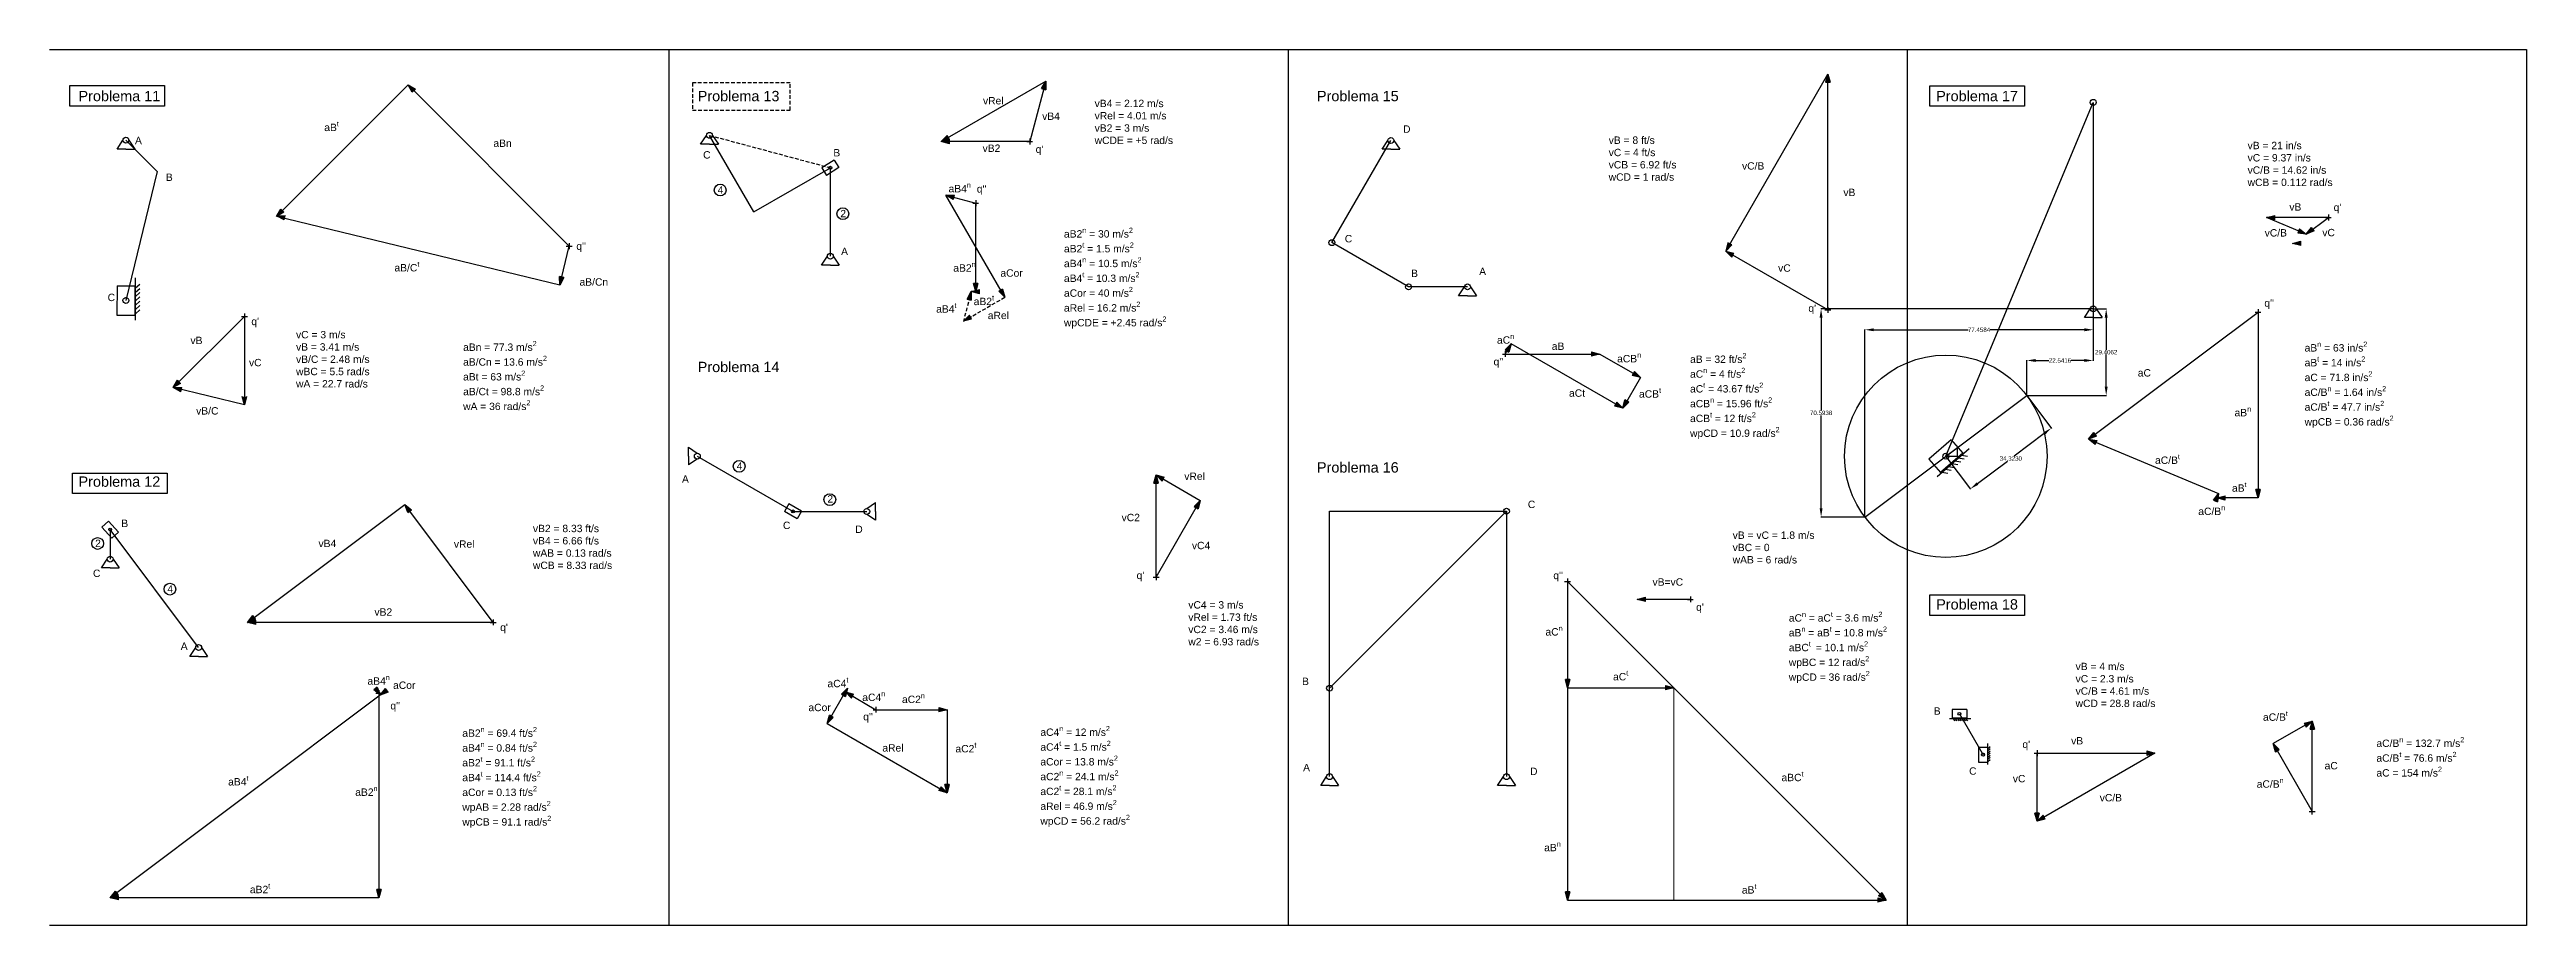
# Model space of a CAD drawing. Header units: inches. Extents: x -8 to 2100, y -439 to 297.
# Drawn here: x 840 to 1680, y 0 to 297 of the extents above; entities that cross this region are included whole.
import ezdxf

# ---------------------------------------------------------------- set-up
doc = ezdxf.new("R2010")
doc.units = ezdxf.units.IN
doc.header["$MEASUREMENT"] = 0
doc.linetypes.add('HIDDEN', pattern=[0.375, 0.25, -0.125])
doc.layers.add('AM_5', color=3, linetype='Continuous', lineweight=15)
doc.layers.add('vel', color=4, linetype='Continuous')
doc.styles.get("Standard").update_dxf_attribs({"font": 'arial.ttf'})
doc.dimstyles.new('AM_ANSI', dxfattribs={"dimtxt": 0.12, "dimasz": 0.12, "dimexe": 0.1, "dimexo": 0.05, "dimgap": 0.06, "dimtad": 0, "dimtih": 1, "dimtoh": 1, "dimdec": 4, "dimzin": 7, "dimdsep": 46, "dimtxsty": 'Standard', "dimcen": 0, "dimclrd": 256, "dimclre": 256, "dimclrt": 2, "dimadec": 0, "dimazin": 2, "dimtp": 0.1, "dimtm": 0.1, "dimtfac": 0.71, "dimtdec": 4, "dimtofl": 0, "dimtmove": 0, "dimatfit": 3, "dimfxl": 1, "dimtolj": 1, "dimtzin": 7, "dimlwd": -1, "dimlwe": -1, "dimarcsym": 1})

msp = doc.modelspace()

# ---------------------------------------------------------------- texts
at = {"attachment_point": 1}
for s, width, heights, insert, char_height in [('Problema 11', 31.8610207, [6.11788], (849.82107, 282.98228), 3.5), ('Problema 13 ', 31.8610207, [6.11788], (1059.82107, 282.98228), 3.5), ('vRel', 5.7492294, [0], (1156.56848, 280.89468), 2.5), ('\\A1;vB4 = 2.12 m/s \\PvRel = 4.01 m/s\\PvB2 = 3 m/s\\PwCDE = +5 rad/s', 94.4102789, [36.21997], (1194.42948, 279.97561), 2.5), ('Problema 15 ', 31.8610207, [6.11788], (1269.82107, 282.98228), 3.5), ('Problema 17', 31.8610207, [6.11788], (1479.82107, 282.98228), 3.5), ('\\A1;aB{\\H0.7x;\\St^ ;}', 5.7492294, [0], (933.17055, 272.70286), 2.5), ('vB4', 5.7492294, [0], (1176.63156, 275.65067), 2.5), ('D', 5.7492294, [0], (1299.01692, 271.28132), 2.5), ('A', 5.7492294, [0], (868.98343, 267.41205), 2.5), ('\\A1;aBn', 5.7492294, [0], (990.52178, 266.48405), 2.5), ('C', 5.7492294, [0], (1061.6463, 262.53703), 2.5), ('B', 5.7492294, [0], (1105.80955, 263.25754), 2.5), ('vB2', 5.7492294, [0], (1156.42992, 264.79823), 2.5), ("q'", 5.7492294, [0], (1174.42203, 264.45898), 2.5), ('\\A1;vB = 8 ft/s \\PvC = 4 ft/s\\PvCB = 6.92 ft/s\\PwCD = 1 rad/s', 94.4102789, [36.21997], (1368.75975, 267.52079), 2.5), ('\\A1;vB = 21 in/s \\PvC = 9.37 in/s\\PvC/B = 14.62 in/s\\PwCB = 0.112 rad/s', 94.4102789, [36.21997], (1585.43545, 265.71833), 2.5), ('B', 5.7492294, [0], (879.45858, 254.95675), 2.5), ('vC/B', 5.7492294, [0], (1413.96913, 258.78674), 2.5), ('4', 5.7492294, [0], (1066.57157, 250.65676), 2.5), ('\\A1;aB4{\\H0.7x;\\Sn^ ;}', 5.7492294, [0], (1144.8886, 251.9276), 2.5), ("q''", 5.7492294, [0], (1154.4529, 251.00839), 2.5), ('vB', 5.7492294, [0], (1448.35029, 249.81747), 2.5), ('vB', 5.7492294, [0], (1599.58681, 244.88254), 2.5), ("q'", 5.7492294, [0], (1614.61327, 244.73553), 2.5), ('2', 5.7492294, [0], (1108.17213, 242.62445), 2.5), ('\\A1;aB2{\\H0.7x;\\Sn^ ;} = 30 m/s{\\H0.7x;\\S2^ ;} \\PaB2{\\H0.7x;\\St^ ;\\H1.4286x; = 1.5 m/s\\H0.7x;\\S2^ ;\\H1.4286x; }\\PaB4{\\H0.7x;\\Sn^ ;\\H1.4286x; = 10.5 m/s\\H0.7x;\\S2^ ;\\H1.4286x; \\P}aB4{\\H0.7x;\\St^ ;\\H1.4286x; = 10.3 m/s\\H0.7x;\\S2^ ;\\H1.4286x; \\P}aCor = 40 m/s{\\H0.7x;\\S2^ ;\\H1.4286x;\\P}aRel = 16.2 m/s{\\H0.7x;\\S2^ ;\\H1.4286x;\\P}wpCDE = +2.45 rad/s{\\H0.7x;\\S2^ ;}', 94.4102789, [36.21997], (1184.02121, 236.59677), 2.5), ('vC/B', 5.7492294, [0], (1591.22284, 236.10171), 2.5), ('vC', 5.7492294, [0], (1610.76722, 236.18696), 2.5), ("q''", 5.7492294, [0], (1018.6497, 231.5933), 2.5), ('A', 5.7492294, [0], (1108.44249, 229.79833), 2.5), ('C', 5.7492294, [0], (1279.26366, 234.11816), 2.5), ('\\A1;aB/C{\\H0.7x;\\St^ ;}', 5.7492294, [0], (956.97672, 225.11542), 2.5), ('\\A1;aB/Cn', 5.7492294, [0], (1019.73845, 219.43737), 2.5), ('\\A1;aB2{\\H0.7x;\\Sn^ ;}', 5.7492294, [0], (1146.48914, 225.04163), 2.5), ('\\A1;aCor', 5.7492294, [0], (1162.47082, 222.47603), 2.5), ('B', 5.7492294, [0], (1301.72815, 222.37564), 2.5), ('A', 5.7492294, [0], (1324.83817, 223.02083), 2.5), ('vC', 5.7492294, [0], (1426.21857, 224.1581), 2.5), ('C', 5.7492294, [0], (859.6984, 214.20465), 2.5), ('\\A1;aB4{\\H0.7x;\\St^ ;}', 5.7492294, [0], (1140.68431, 211.13592), 2.5), ('\\A1;aB2{\\H0.7x;\\St^ ;}', 5.7492294, [0], (1153.40781, 213.69189), 2.5), ("q'", 5.7492294, [0], (1436.48061, 210.52973), 2.5), ("q''", 5.7492294, [0], (1591.11668, 212.3243), 2.5), ("q'", 5.7492294, [0], (908.43941, 206.0563), 2.5), ('\\A1;vC = 3 m/s \\PvB = 3.41 m/s\\PvB/C = 2.48 m/s\\PwBC = 5.5 rad/s\\PwA = 22.7 rad/s', 94.4102789, [36.21997], (923.59739, 201.58058), 2.5), ('\\A1;aRel', 5.7492294, [0], (1158.18805, 208.09521), 2.5), ('vB', 5.7492294, [0], (887.79436, 199.61879), 2.5), ('\\A1;aBn = 77.3 m/s{\\H0.7x;\\S2^ ;} \\PaB/Cn = 13.6 m/s{\\H0.7x;\\S2^ ;}\\PaBt = 63 m/s{\\H0.7x;\\S2^ ;\\H1.429x;\\P}aB/Ct = 98.8 m/s{\\H0.7x;\\S2^ ;}\\PwA = 36 rad/s{\\H0.7x;\\S2^ ;}', 94.4102789, [36.21997], (980.25717, 198.17739), 2.5), ('\\A1;aC{\\H0.7x;\\Sn^ ;}', 5.7492294, [0], (1330.87283, 200.61369), 2.5), ('\\A1;aB', 5.7492294, [0], (1349.45243, 197.65626), 2.5), ('\\A1;aCB{\\H0.7x;\\Sn^ ;}', 5.7492294, [0], (1371.61032, 194.28617), 2.5), ('\\A1;aB = 32 ft/s{\\H0.7x;\\S2^ ;} \\PaC{\\H0.7x;\\Sn^ ;} = 4 ft/s{\\H0.7x;\\S2^ ;}\\PaC{\\H0.7x;\\St^ ;} = 43.67 ft/s{\\H0.7x;\\S2^ ;\\H1.429x;\\P}aCB{\\H0.7x;\\Sn^ ;} = 15.96 ft/s{\\H0.7x;\\S2^ ;}\\PaCB{\\H0.7x;\\St^ ;} = 12 ft/s{\\H0.7x;\\S2^ ;}\\PwpCD = 10.9 rad/s{\\H0.7x;\\S2^ ;}', 94.4102789, [36.21997], (1396.34603, 194.09913), 2.5), ('\\A1;aB{\\H0.7x;\\Sn^ ;} = 63 in/s{\\H0.7x;\\S2 ^ ;}\\PaB{\\H0.7x;\\St^ ;} = 14 in/s{\\H0.7x;\\S2 ^ ;}\\PaC = 71.8 in/s{\\H0.7x;\\S2 ^ ;}\\PaC/B{\\H0.7x;\\Sn^ ;} = 1.64 in/s{\\H0.7x;\\S2 ^ ;}\\PaC/B{\\H0.7x;\\St^ ;} = 47.7 in/s{\\H0.7x;\\S2 ^ ;}\\PwpCB = 0.36 rad/s{\\H0.7x;\\S2 ^ ;}', 94.4102789, [36.21997], (1604.76447, 197.95533), 2.5), ('vC', 5.7492294, [0], (907.64428, 192.10674), 2.5), ('Problema 14', 35.600624, [5.14138], (1059.82107, 191.12185), 3.5), ("q''", 5.7492294, [0], (1329.71444, 192.43043), 2.5), ('\\A1;aC', 5.7492294, [0], (1548.18741, 188.63689), 2.5), ('\\A1;aCt', 5.7492294, [0], (1355.30156, 181.7687), 2.5), ('\\A1;aCB{\\H0.7x;\\St^ ;}', 5.7492294, [0], (1379.04216, 182.31892), 2.5), ('vB/C', 5.7492294, [0], (889.72153, 175.7343), 2.5), ('\\A1;aB{\\H0.7x;\\Sn^ ;}', 5.7492294, [0], (1581.00605, 175.98375), 2.5), ('\\A1;aC/B{\\H0.7x;\\St^ ;}', 5.7492294, [0], (1554.03804, 159.85366), 2.5), ('Problema 12', 35.600624, [5.14138], (849.82029, 152.25335), 3.5), ('A', 5.7492294, [0], (1054.47767, 152.63379), 2.5), ('4', 5.7492294, [0], (1073.02889, 157.00372), 2.5), ('vRel', 5.7492294, [0], (1224.82497, 153.5651), 2.5), ('Problema 16 ', 31.8610207, [6.11788], (1269.82107, 157.06757), 3.5), ('2', 5.7492294, [0], (1103.78679, 145.8842), 2.5), ('C', 5.7492294, [0], (1341.33744, 144.0311), 2.5), ('\\A1;aB{\\H0.7x;\\St^ ;}', 5.7492294, [0], (1580.13573, 150.40482), 2.5), ('B', 5.7492294, [0], (864.33148, 137.58623), 2.5), ('\\A1;vB2 = 8.33 ft/s \\PvB4 = 6.66 ft/s\\PwAB = 0.13 rad/s\\PwCB = 8.33 rad/s', 94.4102789, [36.21997], (1003.93093, 135.8594), 2.5), ('C', 5.7492294, [0], (1088.7192, 136.9188), 2.5), ('D', 5.7492294, [0], (1113.24886, 135.58843), 2.5), ('vC2', 5.7492294, [0], (1203.57184, 139.58137), 2.5), ('\\A1;aC/B{\\H0.7x;\\Sn^ ;}', 5.7492294, [0], (1568.70191, 142.51922), 2.5), ('2', 5.7492294, [0], (855.45386, 130.81889), 2.5), ('vB4', 5.7492294, [0], (931.21014, 130.77187), 2.5), ('vRel', 5.7492294, [0], (977.12594, 130.56803), 2.5), ('vC4', 5.7492294, [0], (1227.41681, 130.08624), 2.5), ('\\A1;vB = vC = 1.8 m/s \\PvBC = 0\\PwAB = 6 rad/s', 94.4102789, [36.21997], (1410.79959, 133.58179), 2.5), ('C', 5.7492294, [0], (854.72324, 120.66141), 2.5), ("q'", 5.7492294, [0], (1208.6597, 119.94715), 2.5), ("q''", 5.7492294, [0], (1349.98082, 119.92781), 2.5), ('vB=vC', 5.7492294, [0], (1383.62052, 117.71478), 2.5), ('4', 5.7492294, [0], (879.95465, 115.34835), 2.5), ('\\A1;vC4 = 3 m/s \\PvRel = 1.73 ft/s\\PvC2 = 3.46 m/s\\Pw2 = 6.93 rad/s', 94.4102789, [36.21997], (1226.19764, 109.95511), 2.5), ('Problema 18', 31.8610207, [6.11788], (1479.82107, 110.62719), 3.5), ('vB2', 5.7492294, [0], (950.18867, 107.53399), 2.5), ("q'", 5.7492294, [0], (992.8182, 102.32249), 2.5), ('\\A1;aC{\\H0.7x;\\Sn^ ;}', 5.7492294, [0], (1347.31852, 101.65625), 2.5), ("q'", 5.7492294, [0], (1398.39616, 109.17118), 2.5), ('\\A1;aC{\\H0.7x;\\Sn^ ;} = aC{\\H0.7x;\\St^ ;} = 3.6 m/s{\\H0.7x;\\S2^ ;} \\PaB{\\H0.7x;\\Sn^ ;} = aB{\\H0.7x;\\St^ ;} = 10.8 m/s{\\H0.7x;\\S2^ ;}\\PaBC{\\H0.7x;\\St ^ ;} = 10.1 m/s{\\H0.7x;\\S2^ ;\\H1.429x;\\P}wpBC = 12 rad/s{\\H0.7x;\\S2^ ;}\\PwpCD = 36 rad/s{\\H0.7x;\\S2^ ;}', 94.4102789, [36.21997], (1429.84188, 106.3734), 2.5), ('A', 5.7492294, [0], (884.49693, 95.95313), 2.5), ('\\A1;aB4{\\H0.7x;\\Sn^ ;}', 5.7492294, [0], (947.82514, 84.97114), 2.5), ('\\A1;aC4{\\H0.7x;\\St^ ;}', 5.7492294, [0], (1103.8277, 84.13515), 2.5), ('B', 5.7492294, [0], (1264.75394, 84.02171), 2.5), ('\\A1;aC{\\H0.7x;\\St^ ;}', 5.7492294, [0], (1370.24369, 86.45423), 2.5), ('\\A1;vB = 4 m/s \\PvC = 2.3 m/s\\PvC/B = 4.61 m/s\\PwCD = 28.8 rad/s', 94.4102789, [36.21997], (1527.10046, 89.06552), 2.5), ("q''", 5.7492294, [0], (955.59186, 75.75901), 2.5), ('aCor', 5.7492294, [0], (956.49968, 82.71076), 2.5), ('\\A1;aC4{\\H0.7x;\\Sn^ ;}', 5.7492294, [0], (1115.62198, 79.46172), 2.5), ('\\A1;aC2{\\H0.7x;\\Sn^ ;}', 6.2517382, [0], (1129.09278, 78.77332), 2.5), ('\\A1;aB2{\\H0.7x;\\Sn^ ;} = 69.4 ft/s{\\H0.7x;\\S2^ ;} \\PaB4{\\H0.7x;\\Sn^ ;} = 0.84 ft/s{\\H0.7x;\\S2^ ;}\\PaB2{\\H0.7x;\\St^ ;} = 91.1 ft/s{\\H0.7x;\\S2^ ;\\H1.429x;\\P}aB4{\\H0.7x;\\St^ ;} = 114.4 ft/s{\\H0.7x;\\S2^ ;}\\PaCor = 0.13 ft/s{\\H0.7x;\\S2^ ;}\\PwpAB = 2.28 rad/s{\\H0.7x;\\S2^ ;}\\PwpCB = 91.1 rad/s{\\H0.7x;\\S2^ ;}', 94.4102789, [36.21997], (979.97656, 67.31204), 2.5), ('\\A1;aCor', 5.7492294, [0], (1097.37255, 75.1628), 2.5), ("q''", 5.7492294, [0], (1115.94364, 72.06722), 2.5), ('\\A1;aC4{\\H0.7x;\\Sn^ ;} = 12 m/s{\\H0.7x;\\S2^ ;} \\PaC4{\\H0.7x;\\St^ ;} = 1.5 m/s{\\H0.7x;\\S2^ ;}\\PaCor = 13.8 m/s{\\H0.7x;\\S2^ ;\\H1.429x; \\PaC2\\H0.7x;\\Sn^ ;\\H1.4286x; = 24.1 m/s\\H0.7x;\\S2^ ;\\H1.429x;\\P}aC2{\\H0.7x;\\St^ ;} = 28.1 m/s{\\H0.7x;\\S2^ ;\\H1.429x; \\PaRel = 46.9 m/s\\H0.7x;\\S2^ ;}\\PwpCD = 56.2 rad/s{\\H0.7x;\\S2^ ;}', 94.4102789, [36.21997], (1176.02287, 67.62829), 2.5), ('B', 5.7492294, [0], (1478.98636, 73.9721), 2.5), ('\\A1;aC/B{\\H0.7x;\\St^ ;}', 5.7492294, [0], (1590.64312, 72.74544), 2.5), ('\\A1;aRel', 5.7492294, [0], (1122.43628, 61.4586), 2.5), ('\\A1;aC2{\\H0.7x;\\St^ ;}', 5.7492294, [0], (1147.22601, 62.03194), 2.5), ("q'", 5.7492294, [0], (1509.06406, 62.67163), 2.5), ('vB', 5.7492294, [0], (1525.59316, 63.86383), 2.5), ('\\A1;aC/B{\\H0.7x;\\Sn^ ;} = 132.7 m/s{\\H0.7x;\\S2^ ;}\\PaC/B{\\H0.7x;\\St^ ;} = 76.6 m/s{\\H0.7x;\\S2^ ;}\\PaC = 154 m/s{\\H0.7x;\\S2^ ;}', 94.4102789, [36.21997], (1629.11852, 63.877), 2.5), ('\\A1;aB4{\\H0.7x;\\St^ ;}', 5.7492294, [0], (900.57189, 50.81348), 2.5), ('A', 5.7492294, [0], (1265.12187, 54.78647), 2.5), ('D', 5.7492294, [0], (1342.08672, 53.5059), 2.5), ('\\A1;aBC{\\H0.7x;\\St^ ;}', 5.7492294, [0], (1427.36908, 52.27043), 2.5), ('C', 5.7492294, [0], (1490.97881, 53.60597), 2.5), ('vC', 5.7492294, [0], (1505.81096, 51.03699), 2.5), ('aC', 5.7492294, [0], (1611.5378, 55.4207), 2.5), ('\\A1;aB2{\\H0.7x;\\Sn^ ;}', 5.7492294, [0], (943.67367, 47.2955), 2.5), ('vC/B', 5.7492294, [0], (1535.2806, 44.57041), 2.5), ('\\A1;aC/B{\\H0.7x;\\Sn^ ;}', 5.7492294, [0], (1588.52223, 50.06368), 2.5), ('\\A1;aB{\\H0.7x;\\Sn^ ;}', 5.7492294, [0], (1346.87765, 28.5103), 2.5), ('\\A1;aB2{\\H0.7x;\\St^ ;}', 5.7492294, [0], (907.95119, 14.2935), 2.5), ('\\A1;aB{\\H0.7x;\\St^ ;}', 5.7492294, [0], (1413.92258, 14.15523), 2.5)]:
    msp.add_mtext_dynamic_manual_height_columns(s, width=width, gutter_width=1, heights=heights, dxfattribs=dict(at, insert=insert, char_height=char_height))

# ---------------------------------------------------------------- blocks, each defined once
blk = doc.blocks.new('*D40')
at = {"layer": 'Defpoints', "color": 0, "transparency": 16777216}
for p in [(1533.08, 209.09), (1533.08, 191.57), (1510.54, 179.68)]:
    blk.add_point(p, dxfattribs=at)
at = {"layer": 'vel', "linetype": 'ByBlock', "transparency": 16777216}
for p, q in [((1533.08, 209.04), (1533.08, 191.47)), ((1510.54, 179.73), (1510.54, 191.67)), ((1513.54, 191.57), (1518.05, 191.57)), ((1530.08, 191.57), (1525.58, 191.57))]:
    blk.add_line(p, q, dxfattribs=at)
at = {"layer": 'vel', "transparency": 16777216}
for points in [[(1513.54, 192.07), (1513.54, 191.07), (1510.54, 191.57)], [(1530.08, 192.07), (1530.08, 191.07), (1533.08, 191.57)]]:
    blk.add_solid(points, dxfattribs=at)
at = {"layer": 'vel', "color": 2, "transparency": 16777216, "insert": (1521.81, 191.57), "char_height": 1.5, "attachment_point": 5}
blk.add_mtext('\\A1;22.5416', dxfattribs=at)
blk = doc.blocks.new('*D41')
at = {"layer": 'Defpoints', "color": 0, "transparency": 16777216}
for p in [(1533.08, 209.09), (1537.48, 209.09), (1510.54, 179.68)]:
    blk.add_point(p, dxfattribs=at)
at = {"layer": 'vel', "linetype": 'ByBlock', "transparency": 16777216}
for p, q in [((1533.13, 209.09), (1537.58, 209.09)), ((1537.48, 206.09), (1537.48, 195.21)), ((1537.48, 182.68), (1537.48, 193.56)), ((1510.59, 179.68), (1537.58, 179.68))]:
    blk.add_line(p, q, dxfattribs=at)
at = {"layer": 'vel', "transparency": 16777216}
for points in [[(1536.98, 206.09), (1537.98, 206.09), (1537.48, 209.09)], [(1536.98, 182.68), (1537.98, 182.68), (1537.48, 179.68)]]:
    blk.add_solid(points, dxfattribs=at)
at = {"layer": 'vel', "color": 2, "transparency": 16777216, "insert": (1537.48, 194.38), "char_height": 1.5, "attachment_point": 5}
blk.add_mtext('\\A1;29.4062', dxfattribs=at)
blk = doc.blocks.new('*D42')
at = {"layer": 'Defpoints', "color": 0, "transparency": 16777216}
for p in [(1440.79, 209.09), (1533.08, 209.09), (1455.63, 138.49)]:
    blk.add_point(p, dxfattribs=at)
at = {"layer": 'vel', "linetype": 'ByBlock', "transparency": 16777216}
for p, q in [((1533.03, 209.09), (1440.69, 209.09)), ((1440.79, 206.09), (1440.79, 174.62)), ((1440.79, 141.49), (1440.79, 172.96)), ((1455.58, 138.49), (1440.69, 138.49))]:
    blk.add_line(p, q, dxfattribs=at)
at = {"layer": 'vel', "transparency": 16777216}
for points in [[(1440.29, 206.09), (1441.29, 206.09), (1440.79, 209.09)], [(1440.29, 141.49), (1441.29, 141.49), (1440.79, 138.49)]]:
    blk.add_solid(points, dxfattribs=at)
at = {"layer": 'vel', "color": 2, "transparency": 16777216, "insert": (1440.79, 173.79), "char_height": 1.5, "attachment_point": 5}
blk.add_mtext('\\A1;70.5938', dxfattribs=at)
blk = doc.blocks.new('*D43')
at = {"layer": 'Defpoints', "color": 0, "transparency": 16777216}
for p in [(1533.08, 209.09), (1533.08, 201.98), (1455.63, 138.49)]:
    blk.add_point(p, dxfattribs=at)
at = {"layer": 'vel', "linetype": 'ByBlock', "transparency": 16777216}
for p, q in [((1455.63, 138.54), (1455.63, 202.08)), ((1458.63, 201.98), (1490.61, 201.98)), ((1530.08, 201.98), (1498.1, 201.98)), ((1533.08, 209.04), (1533.08, 201.88))]:
    blk.add_line(p, q, dxfattribs=at)
at = {"layer": 'vel', "transparency": 16777216}
for points in [[(1458.63, 202.48), (1458.63, 201.48), (1455.63, 201.98)], [(1530.08, 202.48), (1530.08, 201.48), (1533.08, 201.98)]]:
    blk.add_solid(points, dxfattribs=at)
at = {"layer": 'vel', "color": 2, "transparency": 16777216, "insert": (1494.36, 201.98), "char_height": 1.5, "attachment_point": 5}
blk.add_mtext('\\A1;77.4584', dxfattribs=at)
blk = doc.blocks.new('*D44')
at = {"layer": 'Defpoints', "color": 0, "transparency": 16777216}
for p in [(1510.54, 179.68), (1483.08, 159.09), (1491.39, 148.01)]:
    blk.add_point(p, dxfattribs=at)
at = {"layer": 'vel', "linetype": 'ByBlock', "transparency": 16777216}
for p, q in [((1510.57, 179.64), (1518.91, 168.53)), ((1516.45, 166.81), (1506.22, 159.14)), ((1483.11, 159.05), (1491.45, 147.93)), ((1493.79, 149.81), (1504.02, 157.48))]:
    blk.add_line(p, q, dxfattribs=at)
at = {"layer": 'vel', "transparency": 16777216}
for points in [[(1516.15, 167.21), (1516.75, 166.41), (1518.85, 168.61)], [(1493.49, 150.21), (1494.09, 149.41), (1491.39, 148.01)]]:
    blk.add_solid(points, dxfattribs=at)
at = {"layer": 'vel', "color": 2, "transparency": 16777216, "insert": (1505.12, 158.31), "char_height": 1.5, "attachment_point": 5}
blk.add_mtext('\\A1;34.3230', dxfattribs=at)

# ---------------------------------------------------------------- dimensions: what is measured, and where the dimension line sits
at = {"layer": 'vel'}
for base, p1, picture, middle in [((1440.79315, 209.08742), (1455.62638, 138.49362), '*D42', (1440.79315, 173.79052)), ((1537.47805, 209.08742), (1510.54317, 179.68122), '*D41', (1537.47805, 194.38432))]:
    dim = msp.add_linear_dim(base=base, p1=p1, p2=(1533.08478, 209.08742), angle=90, dimstyle='AM_ANSI', override={"dimtxt": 1.5, "dimasz": 3, "dimadec": 2}, dxfattribs=at)
    dim.commit()
    dim.dimension.update_dxf_attribs({"geometry": picture, "text_midpoint": middle})
for base, p1, picture, middle in [((1533.08478, 201.97947), (1455.62638, 138.49362), '*D43', (1494.35558, 201.97947)), ((1533.08478, 191.57324), (1510.54317, 179.68122), '*D40', (1521.81398, 191.57324))]:
    dim = msp.add_linear_dim(base=base, p1=p1, p2=(1533.08478, 209.08742), dimstyle='AM_ANSI', override={"dimtxt": 1.5, "dimasz": 3, "dimadec": 2}, dxfattribs=at)
    dim.commit()
    dim.dimension.update_dxf_attribs({"geometry": picture, "text_midpoint": middle})
dim = msp.add_aligned_dim(p1=(1510.54317, 179.68122), p2=(1483.08478, 159.08742), distance=13.84225, dimstyle='AM_ANSI', override={"dimtxt": 1.5, "dimasz": 3, "dimadec": 2}, dxfattribs=at)
dim.commit()
dim.dimension.update_dxf_attribs({"geometry": '*D44', "text_midpoint": (1505.11933, 158.31052)})

# ---------------------------------------------------------------- hatches: boundary and pattern name
h = msp.add_hatch(color=256)
h.dxf.hatch_style = 1
h.paths.add_polyline_path([(1177.8861, 286.27464), (1176.43721, 283.76509), (1177.8861, 283.37686)])
h = msp.add_hatch(color=256)
h.dxf.hatch_style = 1
h.paths.add_polyline_path([(1443.07387, 288.68673), (1442.32387, 285.88769), (1443.82387, 285.88769)])
h = msp.add_hatch(color=256)
h.dxf.hatch_style = 1
h.paths.add_polyline_path([(961.56637, 285.00218), (963.01526, 282.49263), (964.07592, 283.55329)])
h = msp.add_hatch(color=256)
h.dxf.hatch_style = 1
h.paths.add_polyline_path([(1142.39572, 265.78425), (1145.19476, 266.53425), (1144.44476, 267.83329)])
h = msp.add_hatch(color=256)
h.dxf.hatch_style = 1
h.paths.add_polyline_path([(1142.39572, 265.78425), (1145.19476, 265.03425), (1145.19476, 266.53425)])
h = msp.add_hatch(color=256)
h.dxf.hatch_style = 1
h.paths.add_polyline_path([(1143.95028, 247.62584), (1146.45983, 246.17695), (1146.84805, 247.62584)])
h = msp.add_hatch(color=256)
h.dxf.hatch_style = 1
h.paths.add_polyline_path([(916.9827, 240.41851), (919.49225, 241.8674), (918.43159, 242.92806)])
h = msp.add_hatch(color=256)
h.dxf.hatch_style = 1
h.paths.add_polyline_path([(916.9827, 240.61971), (919.5261, 239.2311), (919.87965, 240.68884)])
h = msp.add_hatch(color=256)
h.dxf.hatch_style = 1
h.paths.add_polyline_path([(1591.82137, 240.0286), (1594.6204, 239.2786), (1594.6204, 240.7786)])
h = msp.add_hatch(color=256)
h.dxf.hatch_style = 1
h.paths.add_polyline_path([(1605.32137, 234.4036), (1603.0261, 236.17246), (1602.44918, 234.78785)])
h = msp.add_hatch(color=256)
h.dxf.hatch_style = 1
h.paths.add_polyline_path([(1605.32137, 234.4036), (1608.0106, 235.48302), (1607.1106, 236.68302)])
h = msp.add_hatch(color=256)
h.dxf.hatch_style = 1
h.paths.add_polyline_path([(1408.43285, 228.68673), (1410.48189, 230.73577), (1409.18285, 231.48577)])
h = msp.add_hatch(color=256)
h.dxf.hatch_style = 1
h.paths.add_polyline_path([(1408.43285, 228.68673), (1410.48189, 226.63769), (1411.23189, 227.93673)])
h = msp.add_hatch(color=256)
h.dxf.hatch_style = 1
h.paths.add_polyline_path([(1600.63363, 231.26824), (1603.43267, 230.51824), (1603.43267, 232.01824)])
h = msp.add_hatch(color=256)
h.dxf.hatch_style = 1
h.paths.add_polyline_path([(1013.02017, 217.126), (1014.40878, 219.6694), (1012.95104, 220.02295)])
h = msp.add_hatch(color=256)
h.dxf.hatch_style = 1
h.paths.add_polyline_path([(1152.5925, 214.90824), (1151.14361, 212.39869), (1152.5925, 212.01046)])
h = msp.add_hatch(color=256)
h.dxf.hatch_style = 1
h.paths.add_polyline_path([(1152.5925, 214.90824), (1155.39154, 214.15824), (1155.39154, 215.65824)])
h = msp.add_hatch(color=256)
h.dxf.hatch_style = 1
h.paths.add_polyline_path([(1154.0925, 214.90824), (1154.8425, 217.70728), (1153.3425, 217.70728)])
h = msp.add_hatch(color=256)
h.dxf.hatch_style = 1
h.paths.add_polyline_path([(1163.95028, 212.98482), (1163.20028, 215.78386), (1161.90124, 215.03386)])
h = msp.add_hatch(color=256)
h.dxf.hatch_style = 1
h.paths.add_polyline_path([(1149.90418, 204.87531), (1152.70322, 205.62531), (1151.95322, 206.92434)])
h = msp.add_hatch(color=256)
h.dxf.hatch_style = 1
h.paths.add_polyline_path([(1335.69149, 197.21834), (1333.64245, 195.16931), (1334.94149, 194.41931)])
h = msp.add_hatch(color=256)
h.dxf.hatch_style = 1
h.paths.add_polyline_path([(1365.69149, 193.75424), (1362.89245, 194.50424), (1362.89245, 193.00424)])
h = msp.add_hatch(color=256)
h.dxf.hatch_style = 1
h.paths.add_polyline_path([(881.95001, 182.35692), (884.45956, 183.80581), (883.3989, 184.86647)])
h = msp.add_hatch(color=256)
h.dxf.hatch_style = 1
h.paths.add_polyline_path([(1379.51326, 185.77424), (1377.46422, 187.82328), (1376.71422, 186.52424)])
h = msp.add_hatch(color=256)
h.dxf.hatch_style = 1
h.paths.add_polyline_path([(881.95001, 182.35692), (884.49341, 180.96831), (884.84696, 182.42605)])
h = msp.add_hatch(color=256)
h.dxf.hatch_style = 1
h.paths.add_polyline_path([(906.09419, 176.50109), (906.84419, 179.30013), (905.34419, 179.30013)])
h = msp.add_hatch(color=256)
h.dxf.hatch_style = 1
h.paths.add_polyline_path([(1373.51326, 175.38194), (1371.46422, 177.43098), (1370.71422, 176.13194)])
h = msp.add_hatch(color=256)
h.dxf.hatch_style = 1
h.paths.add_polyline_path([(1373.51326, 175.38194), (1375.56229, 177.43098), (1374.26326, 178.18098)])
h = msp.add_hatch(color=256)
h.dxf.hatch_style = 1
h.paths.add_polyline_path([(1531.49383, 164.863), (1534.18306, 165.94243), (1533.28306, 167.14243)])
h = msp.add_hatch(color=256)
h.dxf.hatch_style = 1
h.paths.add_polyline_path([(1531.49383, 164.863), (1533.7891, 163.09414), (1534.36602, 164.47876)])
h = msp.add_hatch(color=256)
h.dxf.hatch_style = 1
h.paths.add_polyline_path([(1215.25296, 152.74517), (1214.50296, 149.94613), (1216.00296, 149.94613)])
h = msp.add_hatch(color=256)
h.dxf.hatch_style = 1
h.paths.add_polyline_path([(1215.25296, 152.74517), (1217.302, 150.69613), (1218.052, 151.99517)])
h = msp.add_hatch(color=256)
h.dxf.hatch_style = 1
h.paths.add_polyline_path([(1230.25296, 144.08492), (1228.20392, 142.03588), (1229.50296, 141.28588)])
h = msp.add_hatch(color=256)
h.dxf.hatch_style = 1
h.paths.add_polyline_path([(1575.60175, 146.48471), (1573.83289, 144.18944), (1575.2175, 143.61252)])
h = msp.add_hatch(color=256)
h.dxf.hatch_style = 1
h.paths.add_polyline_path([(1574.97098, 144.97086), (1577.77001, 144.22086), (1577.77001, 145.72086)])
h = msp.add_hatch(color=256)
h.dxf.hatch_style = 1
h.paths.add_polyline_path([(1588.97098, 144.97086), (1589.72098, 147.7699), (1588.22098, 147.7699)])
h = msp.add_hatch(color=256)
h.dxf.hatch_style = 1
h.paths.add_polyline_path([(960.47298, 142.76729), (961.5524, 140.07805), (962.7524, 140.97805)])
h = msp.add_hatch(color=256)
h.dxf.hatch_style = 1
h.paths.add_polyline_path([(1378.45932, 110.57246), (1381.25836, 109.82246), (1381.25836, 111.32246)])
h = msp.add_hatch(color=256)
h.dxf.hatch_style = 1
h.paths.add_polyline_path([(907.13965, 102.76729), (909.82888, 103.84671), (908.92888, 105.04671)])
h = msp.add_hatch(color=256)
h.dxf.hatch_style = 1
h.paths.add_polyline_path([(907.13965, 102.76729), (909.93868, 102.01729), (909.93868, 103.51729)])
h = msp.add_hatch(color=256)
h.dxf.hatch_style = 1
h.paths.add_polyline_path([(952.20963, 78.12534), (951.1302, 80.81457), (949.9302, 79.91457)])
h = msp.add_hatch(color=256)
h.dxf.hatch_style = 1
h.paths.add_polyline_path([(952.10563, 78.04734), (954.79486, 79.12676), (953.89486, 80.32676)])
h = msp.add_hatch(color=256)
h.dxf.hatch_style = 1
h.paths.add_polyline_path([(1110.63239, 80.45822), (1108.58335, 78.40918), (1109.88239, 77.65918)])
h = msp.add_hatch(color=256)
h.dxf.hatch_style = 1
h.paths.add_polyline_path([(1109.88239, 79.15918), (1111.93143, 77.11014), (1112.68143, 78.40918)])
h = msp.add_hatch(color=256)
h.dxf.hatch_style = 1
h.paths.add_polyline_path([(1354.82001, 80.62386), (1355.57001, 83.42289), (1354.07001, 83.42289)])
h = msp.add_hatch(color=256)
h.dxf.hatch_style = 1
h.paths.add_polyline_path([(1390.82001, 80.62386), (1388.02097, 81.37386), (1388.02097, 79.87386)])
h = msp.add_hatch(color=256)
h.dxf.hatch_style = 1
h.paths.add_polyline_path([(1103.71239, 68.47242), (1105.76143, 70.52146), (1104.46239, 71.27146)])
h = msp.add_hatch(color=256)
h.dxf.hatch_style = 1
h.paths.add_polyline_path([(1144.3747, 73.15918), (1141.57566, 73.90918), (1141.57566, 72.40918)])
h = msp.add_hatch(color=256)
h.dxf.hatch_style = 1
h.paths.add_polyline_path([(1607.35997, 69.32208), (1604.56093, 68.57208), (1605.31093, 67.27304)])
h = msp.add_hatch(color=256)
h.dxf.hatch_style = 1
h.paths.add_polyline_path([(1607.35997, 69.32208), (1606.60997, 66.52304), (1608.10997, 66.52304)])
h = msp.add_hatch(color=256)
h.dxf.hatch_style = 1
h.paths.add_polyline_path([(1554.02366, 58.41873), (1551.22462, 59.16873), (1551.22462, 57.66873)])
h = msp.add_hatch(color=256)
h.dxf.hatch_style = 1
h.paths.add_polyline_path([(1594.08997, 61.66064), (1594.83997, 58.8616), (1596.13901, 59.6116)])
h = msp.add_hatch(color=256)
h.dxf.hatch_style = 1
h.paths.add_polyline_path([(1144.3747, 44.99603), (1142.32566, 47.04507), (1141.57566, 45.74603)])
h = msp.add_hatch(color=256)
h.dxf.hatch_style = 1
h.paths.add_polyline_path([(1144.3747, 44.99603), (1145.1247, 47.79507), (1143.6247, 47.79507)])
h = msp.add_hatch(color=256)
h.dxf.hatch_style = 1
h.paths.add_polyline_path([(1514.02366, 35.32472), (1514.77366, 38.12376), (1513.27366, 38.12376)])
h = msp.add_hatch(color=256)
h.dxf.hatch_style = 1
h.paths.add_polyline_path([(1514.02366, 35.32472), (1516.8227, 36.07472), (1516.0727, 37.37376)])
h = msp.add_hatch(color=256)
h.dxf.hatch_style = 1
h.paths.add_polyline_path([(860.57229, 9.39734), (863.26152, 10.47676), (862.36152, 11.67676)])
h = msp.add_hatch(color=256)
h.dxf.hatch_style = 1
h.paths.add_polyline_path([(860.57229, 9.39734), (863.37133, 8.64734), (863.37133, 10.14734)])
h = msp.add_hatch(color=256)
h.dxf.hatch_style = 1
h.paths.add_polyline_path([(951.70563, 9.39734), (952.45563, 12.19638), (950.95563, 12.19638)])
h = msp.add_hatch(color=256)
h.dxf.hatch_style = 1
h.paths.add_polyline_path([(1354.82001, 8.62386), (1355.57001, 11.42289), (1354.07001, 11.42289)])
h = msp.add_hatch(color=256)
h.dxf.hatch_style = 1
h.paths.add_polyline_path([(1462.82001, 8.62386), (1460.02097, 9.37386), (1460.02097, 7.87386)])
h = msp.add_hatch(color=256)
h.dxf.hatch_style = 1
h.paths.add_polyline_path([(1462.82001, 8.62386), (1461.37112, 11.1334), (1460.31046, 10.07274)])

# ---------------------------------------------------------------- linework, layer by layer
for p, q in [((840, 297), (1050, 297)), ((1050, 297), (1050, 0)), ((1050, 297), (1260, 297)), ((1260, 297), (1260, 0)), ((1260, 297), (1470, 297)), ((1470, 297), (1470, 0)), ((1470, 297), (1680, 297)), ((1680, 297), (1680, 0)), ((1142.39572, 265.78425), (1177.8861, 286.27464)), ((1177.8861, 286.27464), (1172.39572, 265.78425)), ((1176.43721, 283.76509), (1177.8861, 286.27464)), ((1177.8861, 286.27464), (1177.8861, 283.37686)), ((1408.43285, 228.68673), (1443.07387, 288.68673)), ((1443.07387, 288.68673), (1442.32387, 285.88769)), ((1442.32387, 285.88769), (1443.82387, 285.88769)), ((1443.07387, 208.68673), (1443.07387, 288.68673)), ((1443.07387, 288.68673), (1443.82387, 285.88769)), ((916.9827, 240.41851), (961.56637, 285.00218)), ((961.56637, 285.00218), (1016.22572, 230.34283)), ((963.01526, 282.49263), (961.56637, 285.00218)), ((961.56637, 285.00218), (964.07592, 283.55329)), ((963.01526, 282.49263), (964.07592, 283.55329)), ((1176.43721, 283.76509), (1177.8861, 283.37686)), ((1483.08478, 159.08742), (1533.08478, 279.08742)), ((1533.08478, 279.08742), (1533.08478, 209.08742)), ((862.90631, 263.26733), (864.90631, 266.26733)), ((865.90631, 263.26733), (862.90631, 263.26733)), ((865.90631, 266.26733), (876.51291, 255.66073)), ((865.90631, 263.26733), (868.90631, 263.26733)), ((866.90631, 266.26733), (868.90631, 263.26733)), ((1060.8121, 264.90462), (1062.8121, 267.90462)), ((1063.8121, 264.90462), (1060.8121, 264.90462)), ((1078.8121, 241.92386), (1063.8121, 267.90462)), ((1063.8121, 264.90462), (1066.8121, 264.90462)), ((1064.8121, 267.90462), (1066.8121, 264.90462)), ((1142.39572, 265.78425), (1144.44476, 267.83329)), ((1145.19476, 266.53425), (1142.39572, 265.78425)), ((1142.39572, 265.78425), (1145.19476, 266.53425)), ((1172.39572, 265.78425), (1142.39572, 265.78425)), ((1145.19476, 265.03425), (1142.39572, 265.78425)), ((1145.19476, 266.53425), (1144.44476, 267.83329)), ((1145.19476, 265.03425), (1145.19476, 266.53425)), ((1171.39572, 265.78425), (1173.39572, 265.78425)), ((1172.39572, 266.78425), (1172.39572, 264.78425)), ((1274.8937, 231.52558), (1294.8937, 266.1666)), ((1291.8937, 263.1666), (1293.8937, 266.1666)), ((1294.8937, 263.1666), (1291.8937, 263.1666)), ((1294.8937, 263.1666), (1297.8937, 263.1666)), ((1295.8937, 266.1666), (1297.8937, 263.1666)), ((876.51291, 255.66073), (865.90631, 211.92859)), ((1078.8121, 241.92386), (1104.79287, 256.92386)), ((1106.10232, 259.51956), (1101.86998, 256.85735)), ((1101.86998, 256.85735), (1103.48341, 254.32816)), ((1107.71575, 256.99036), (1103.48341, 254.32816)), ((1104.79287, 226.92386), (1104.79287, 256.92386)), ((1106.10232, 259.51956), (1107.71575, 256.99036)), ((1143.95028, 247.62584), (1154.0925, 244.90824)), ((1163.95028, 212.98482), (1143.95028, 247.62584)), ((1145.39917, 247.23761), (1143.95028, 247.62584)), ((1146.45983, 246.17695), (1143.95028, 247.62584)), ((1143.95028, 247.62584), (1146.84805, 247.62584)), ((1146.45983, 246.17695), (1146.84805, 247.62584)), ((1153.0925, 244.90824), (1155.0925, 244.90824)), ((1154.0925, 245.90824), (1154.0925, 243.90824)), ((1154.0925, 214.90824), (1154.0925, 244.90824)), ((916.9827, 240.41851), (918.43159, 242.92806)), ((919.49225, 241.8674), (916.9827, 240.41851)), ((916.9827, 240.61971), (919.87965, 240.68884)), ((919.5261, 239.2311), (916.9827, 240.61971)), ((1013.02017, 217.126), (916.9827, 240.41851)), ((919.49225, 241.8674), (918.43159, 242.92806)), ((919.5261, 239.2311), (919.87965, 240.68884)), ((1591.82137, 240.0286), (1594.6204, 240.7786)), ((1612.82137, 240.0286), (1591.82137, 240.0286)), ((1605.32137, 234.4036), (1591.82137, 240.0286)), ((1594.6204, 239.2786), (1591.82137, 240.0286)), ((1594.6204, 239.2786), (1594.6204, 240.7786)), ((1603.0261, 236.17246), (1602.44918, 234.78785)), ((1603.0261, 236.17246), (1605.32137, 234.4036)), ((1605.32137, 234.4036), (1612.82137, 240.0286)), ((1605.32137, 234.4036), (1607.1106, 236.68302)), ((1608.0106, 235.48302), (1605.32137, 234.4036)), ((1608.0106, 235.48302), (1607.1106, 236.68302)), ((1611.82137, 240.0286), (1613.82137, 240.0286)), ((1612.82137, 241.0286), (1612.82137, 239.0286)), ((1013.02017, 217.126), (1016.22572, 230.34283)), ((1015.22572, 230.34283), (1017.22572, 230.34283)), ((1016.22572, 231.34283), (1016.22572, 229.34283)), ((1101.79287, 223.92386), (1103.79287, 226.92386)), ((1105.79287, 226.92386), (1107.79287, 223.92386)), ((1300.87446, 216.52558), (1274.8937, 231.52558)), ((1409.18285, 231.48577), (1408.43285, 228.68673)), ((1410.48189, 230.73577), (1408.43285, 228.68673)), ((1443.07387, 208.68673), (1408.43285, 228.68673)), ((1410.48189, 226.63769), (1408.43285, 228.68673)), ((1408.43285, 228.68673), (1411.23189, 227.93673)), ((1410.48189, 230.73577), (1409.18285, 231.48577)), ((1410.48189, 226.63769), (1411.23189, 227.93673)), ((1600.63363, 231.26824), (1603.43267, 232.01824)), ((1603.43267, 230.51824), (1600.63363, 231.26824)), ((1605.32137, 234.4036), (1602.44918, 234.78785)), ((1603.43267, 230.51824), (1603.43267, 232.01824)), ((869.09753, 205.21136), (869.09753, 219.58365)), ((1014.40878, 219.6694), (1012.95104, 220.02295)), ((1013.02017, 217.126), (1012.95104, 220.02295)), ((1014.40878, 219.6694), (1013.02017, 217.126)), ((1104.79287, 223.92386), (1101.79287, 223.92386)), ((1104.79287, 223.92386), (1107.79287, 223.92386)), ((862.93808, 216.92849), (862.87453, 206.92869)), ((862.93808, 216.92849), (868.93808, 216.92849)), ((868.93808, 216.92849), (868.87453, 206.92869)), ((869.09753, 216.14585), (870.66518, 217.46307)), ((869.09753, 214.69639), (870.66518, 216.01362)), ((869.09753, 213.24694), (870.66518, 214.56416)), ((869.09753, 211.79749), (870.66518, 213.11471)), ((869.09753, 210.34804), (870.66518, 211.66526)), ((869.09753, 208.89858), (870.66518, 210.21581)), ((1151.14361, 212.39869), (1152.5925, 214.90824)), ((1151.14361, 212.39869), (1152.5925, 212.01046)), ((1152.20427, 213.45935), (1152.5925, 214.90824)), ((1152.5925, 214.90824), (1155.39154, 215.65824)), ((1154.0925, 214.90824), (1152.5925, 214.90824)), ((1155.39154, 214.15824), (1152.5925, 214.90824)), ((1152.5925, 214.90824), (1152.5925, 212.01046)), ((1154.8425, 217.70728), (1153.3425, 217.70728)), ((1154.0925, 214.90824), (1153.3425, 217.70728)), ((1154.8425, 217.70728), (1154.0925, 214.90824)), ((1155.39154, 214.15824), (1155.39154, 215.65824)), ((1163.20028, 215.78386), (1161.90124, 215.03386)), ((1163.95028, 212.98482), (1161.90124, 215.03386)), ((1163.20028, 215.78386), (1163.95028, 212.98482)), ((1163.20028, 214.28386), (1163.95028, 212.98482)), ((1320.87446, 216.52558), (1300.87446, 216.52558)), ((1317.87446, 213.52558), (1319.87446, 216.52558)), ((1320.87446, 213.52558), (1317.87446, 213.52558)), ((1320.87446, 213.52558), (1323.87446, 213.52558)), ((1321.87446, 216.52558), (1323.87446, 213.52558)), ((862.87453, 206.92869), (868.87453, 206.92869)), ((869.09753, 207.39166), (870.66518, 208.70889)), ((881.95001, 182.35692), (906.09419, 206.50109)), ((905.09419, 206.50109), (907.09419, 206.50109)), ((906.09419, 207.50109), (906.09419, 205.50109)), ((906.09419, 206.50109), (906.09419, 176.50109)), ((1149.90418, 204.87531), (1151.95322, 206.92434)), ((1151.20322, 205.62531), (1149.90418, 204.87531)), ((1152.70322, 205.62531), (1149.90418, 204.87531)), ((1152.70322, 205.62531), (1151.95322, 206.92434)), ((1442.07387, 208.68673), (1444.07387, 208.68673)), ((1443.07387, 209.68673), (1443.07387, 207.68673)), ((1530.08478, 206.08742), (1532.08478, 209.08742)), ((1533.08478, 206.08742), (1530.08478, 206.08742)), ((1531.49383, 164.863), (1588.97098, 207.97086)), ((1533.08478, 206.08742), (1536.08478, 206.08742)), ((1534.08478, 209.08742), (1536.08478, 206.08742)), ((1587.97098, 207.97086), (1589.97098, 207.97086)), ((1588.97098, 208.97086), (1588.97098, 206.97086)), ((1588.97098, 207.97086), (1588.97098, 144.97086)), ((1332.69149, 193.75424), (1334.69149, 193.75424)), ((1333.64245, 195.16931), (1335.69149, 197.21834)), ((1333.64245, 195.16931), (1334.94149, 194.41931)), ((1333.69149, 193.75424), (1335.69149, 197.21834)), ((1333.69149, 194.75424), (1333.69149, 192.75424)), ((1333.69149, 193.75424), (1365.69149, 193.75424)), ((1335.69149, 197.21834), (1334.94149, 194.41931)), ((1373.51326, 175.38194), (1335.69149, 197.21834)), ((1362.89245, 194.50424), (1365.69149, 193.75424)), ((1362.89245, 194.50424), (1362.89245, 193.00424)), ((1365.69149, 193.75424), (1362.89245, 193.00424)), ((1379.51326, 185.77424), (1365.69149, 193.75424)), ((881.95001, 182.35692), (883.3989, 184.86647)), ((884.45956, 183.80581), (883.3989, 184.86647)), ((1379.51326, 185.77424), (1373.51326, 175.38194)), ((1377.46422, 187.82328), (1376.71422, 186.52424)), ((1379.51326, 185.77424), (1376.71422, 186.52424)), ((1377.46422, 187.82328), (1379.51326, 185.77424)), ((884.45956, 183.80581), (881.95001, 182.35692)), ((881.95001, 182.35692), (884.84696, 182.42605)), ((906.09419, 176.50109), (881.95001, 182.35692)), ((884.49341, 180.96831), (881.95001, 182.35692)), ((884.49341, 180.96831), (884.84696, 182.42605)), ((906.09419, 176.50109), (905.34419, 179.30013)), ((906.84419, 179.30013), (906.09419, 176.50109)), ((1371.46422, 177.43098), (1370.71422, 176.13194)), ((1371.46422, 177.43098), (1373.51326, 175.38194)), ((1373.51326, 175.38194), (1374.26326, 178.18098)), ((1375.56229, 177.43098), (1373.51326, 175.38194)), ((1375.56229, 177.43098), (1374.26326, 178.18098)), ((1373.51326, 175.38194), (1370.71422, 176.13194)), ((1056.6863, 159.13107), (1056.6863, 162.13107)), ((1056.6863, 162.13107), (1059.6863, 160.13107)), ((1484.8989, 164.61176), (1477.32445, 158.08276)), ((1480.12369, 152.26561), (1490.95004, 161.71826)), ((1488.8451, 160.09208), (1481.27066, 153.56308)), ((1484.8989, 164.61176), (1488.8451, 160.09208)), ((1531.49383, 164.863), (1533.28306, 167.14243)), ((1534.18306, 165.94243), (1531.49383, 164.863)), ((1531.49383, 164.863), (1575.60175, 146.48471)), ((1533.7891, 163.09414), (1531.49383, 164.863)), ((1531.49383, 164.863), (1534.36602, 164.47876)), ((1534.18306, 165.94243), (1533.28306, 167.14243)), ((1533.7891, 163.09414), (1534.36602, 164.47876)), ((1056.6863, 159.13107), (1056.6863, 156.13107)), ((1059.6863, 158.13107), (1056.6863, 156.13107)), ((1059.6863, 159.13107), (1092.16226, 140.38107)), ((1214.50296, 149.94613), (1215.25296, 152.74517)), ((1215.25296, 118.10415), (1215.25296, 152.74517)), ((1215.25296, 152.74517), (1230.25296, 144.08492)), ((1215.25296, 152.74517), (1216.00296, 149.94613)), ((1217.302, 150.69613), (1215.25296, 152.74517)), ((1215.25296, 152.74517), (1218.052, 151.99517)), ((1217.302, 150.69613), (1218.052, 151.99517)), ((1477.32445, 158.08276), (1481.27066, 153.56308)), ((1481.76607, 153.6996), (1483.78935, 153.38506)), ((1482.9012, 154.6907), (1484.92448, 154.37616)), ((1483.99304, 155.644), (1486.01632, 155.32946)), ((1485.08489, 156.59731), (1487.10817, 156.28277)), ((1486.17673, 157.55061), (1488.20001, 157.23607)), ((1487.26857, 158.50392), (1489.29185, 158.18938)), ((1488.36042, 159.45722), (1490.3837, 159.14268)), ((1090.74739, 142.93956), (1089.2553, 140.33693)), ((1095.06921, 140.42522), (1090.74739, 142.93956)), ((1117.16226, 141.38107), (1120.16226, 143.38107)), ((1120.16226, 140.38107), (1120.16226, 143.38107)), ((1214.50296, 149.94613), (1216.00296, 149.94613)), ((1215.25296, 118.10415), (1230.25296, 144.08492)), ((1228.20392, 142.03588), (1230.25296, 144.08492)), ((1230.25296, 144.08492), (1229.50296, 141.28588)), ((1573.83289, 144.18944), (1575.60175, 146.48471)), ((1573.83289, 144.18944), (1575.2175, 143.61252)), ((1574.97098, 144.97086), (1575.60175, 146.48471)), ((1574.97098, 144.97086), (1577.77001, 145.72086)), ((1588.97098, 144.97086), (1574.97098, 144.97086)), ((1577.77001, 144.22086), (1574.97098, 144.97086)), ((1575.60175, 146.48471), (1575.2175, 143.61252)), ((1577.77001, 144.22086), (1577.77001, 145.72086)), ((1589.72098, 147.7699), (1588.22098, 147.7699)), ((1588.97098, 144.97086), (1588.22098, 147.7699)), ((1589.72098, 147.7699), (1588.97098, 144.97086)), ((859.99037, 137.08728), (857.78132, 135.05748)), ((861.14086, 131.35431), (857.78132, 135.05748)), ((863.34991, 133.38411), (859.99037, 137.08728)), ((907.13965, 102.76729), (960.47298, 142.76729)), ((990.47298, 102.76729), (960.47298, 142.76729)), ((961.5524, 140.07805), (960.47298, 142.76729)), ((960.47298, 142.76729), (962.7524, 140.97805)), ((961.5524, 140.07805), (962.7524, 140.97805)), ((1093.57712, 137.82259), (1089.2553, 140.33693)), ((1092.16226, 140.38107), (1117.16226, 140.38107)), ((1095.06921, 140.42522), (1093.57712, 137.82259)), ((1120.16226, 137.38107), (1117.16226, 139.38107)), ((1120.16226, 140.38107), (1120.16226, 137.38107)), ((1228.20392, 142.03588), (1229.50296, 141.28588)), ((1274.09931, 80.46239), (1274.09931, 140.46239)), ((1274.09931, 140.46239), (1334.09931, 140.46239)), ((1274.09931, 80.46239), (1334.09931, 140.46239)), ((1334.09931, 140.46239), (1334.09931, 50.46239)), ((860.56562, 134.2208), (860.56562, 124.2208)), ((890.56562, 94.2208), (860.56562, 134.2208)), ((863.34991, 133.38411), (861.14086, 131.35431)), ((857.56562, 121.2208), (859.56562, 124.2208)), ((860.56562, 121.2208), (857.56562, 121.2208)), ((860.56562, 121.2208), (863.56562, 121.2208)), ((861.56562, 124.2208), (863.56562, 121.2208)), ((1214.25296, 118.10415), (1216.25296, 118.10415)), ((1215.25296, 119.10415), (1215.25296, 117.10415)), ((1354.82001, 117.62386), (1354.82001, 115.62386)), ((1353.82001, 116.62386), (1355.82001, 116.62386)), ((1354.82001, 116.62386), (1354.82001, 8.62386)), ((1378.45932, 110.57246), (1381.25836, 111.32246)), ((1396.45932, 110.57246), (1378.45932, 110.57246)), ((1381.25836, 109.82246), (1378.45932, 110.57246)), ((1381.25836, 109.82246), (1381.25836, 111.32246)), ((1395.45932, 110.57246), (1397.45932, 110.57246)), ((1396.45932, 111.57246), (1396.45932, 109.57246)), ((907.13965, 102.76729), (908.92888, 105.04671)), ((909.82888, 103.84671), (907.13965, 102.76729)), ((907.13965, 102.76729), (909.93868, 103.51729)), ((990.47298, 102.76729), (907.13965, 102.76729)), ((909.93868, 102.01729), (907.13965, 102.76729)), ((909.82888, 103.84671), (908.92888, 105.04671)), ((909.93868, 102.01729), (909.93868, 103.51729)), ((989.47298, 102.76729), (991.47298, 102.76729)), ((990.47298, 103.76729), (990.47298, 101.76729)), ((887.56562, 91.2208), (889.56562, 94.2208)), ((891.56562, 94.2208), (893.56562, 91.2208)), ((890.56562, 91.2208), (887.56562, 91.2208)), ((890.56562, 91.2208), (893.56562, 91.2208)), ((952.10563, 78.04734), (860.57229, 9.39734)), ((951.1302, 80.81457), (949.9302, 79.91457)), ((952.20963, 78.12534), (949.9302, 79.91457)), ((950.70563, 78.79734), (952.70563, 78.79734)), ((951.1302, 80.81457), (952.20963, 78.12534)), ((951.70563, 79.79734), (951.70563, 77.79734)), ((951.70563, 78.79734), (951.70563, 9.39734)), ((952.20963, 78.12534), (951.70563, 78.79734)), ((952.10563, 78.04734), (953.89486, 80.32676)), ((954.79486, 79.12676), (952.10563, 78.04734)), ((952.20963, 78.12534), (952.10563, 78.04734)), ((954.79486, 79.12676), (953.89486, 80.32676)), ((1103.71239, 68.47242), (1110.63239, 80.45822)), ((1108.58335, 78.40918), (1110.63239, 80.45822)), ((1108.58335, 78.40918), (1109.88239, 77.65918)), ((1110.63239, 80.45822), (1109.88239, 77.65918)), ((1109.88239, 79.15918), (1120.2747, 73.15918)), ((1111.93143, 77.11014), (1109.88239, 79.15918)), ((1109.88239, 79.15918), (1112.68143, 78.40918)), ((1111.93143, 77.11014), (1112.68143, 78.40918)), ((1274.09931, 50.46239), (1274.09931, 80.46239)), ((1355.57001, 83.42289), (1354.07001, 83.42289)), ((1354.82001, 80.62386), (1354.07001, 83.42289)), ((1355.57001, 83.42289), (1354.82001, 80.62386)), ((1354.82001, 80.62386), (1390.82001, 80.62386)), ((1388.02097, 81.37386), (1390.82001, 80.62386)), ((1388.02097, 81.37386), (1388.02097, 79.87386)), ((1390.82001, 80.62386), (1388.02097, 79.87386)), ((1390.82001, 80.62386), (1462.82001, 8.62386)), ((1103.71239, 68.47242), (1104.46239, 71.27146)), ((1105.76143, 70.52146), (1103.71239, 68.47242)), ((1103.71239, 68.47242), (1144.3747, 44.99603)), ((1105.76143, 70.52146), (1104.46239, 71.27146)), ((1119.2747, 73.15918), (1121.2747, 73.15918)), ((1120.2747, 74.15918), (1120.2747, 72.15918)), ((1120.2747, 73.15918), (1144.3747, 73.15918)), ((1141.57566, 73.90918), (1144.3747, 73.15918)), ((1141.57566, 73.90918), (1141.57566, 72.40918)), ((1144.3747, 73.15918), (1141.57566, 72.40918)), ((1144.3747, 73.15918), (1144.3747, 44.99603)), ((1484.34081, 70.16641), (1491.52695, 70.16641)), ((1490.19937, 73.24614), (1485.19947, 73.27791)), ((1485.19947, 73.27791), (1485.19947, 70.27791)), ((1490.19937, 70.24614), (1485.19947, 70.27791)), ((1485.43096, 70.16641), (1486.08957, 69.38259)), ((1486.18442, 70.16641), (1486.84303, 69.38259)), ((1486.90915, 70.16641), (1487.56776, 69.38259)), ((1487.63387, 70.16641), (1488.29248, 69.38259)), ((1487.69942, 71.76203), (1495.69942, 57.90562)), ((1488.3586, 70.16641), (1489.01721, 69.38259)), ((1489.08332, 70.16641), (1489.74193, 69.38259)), ((1489.80805, 70.16641), (1490.46666, 69.38259)), ((1490.19937, 73.24614), (1490.19937, 70.24614)), ((1607.35997, 69.32208), (1594.08997, 61.66064)), ((1604.56093, 68.57208), (1607.35997, 69.32208)), ((1604.56093, 68.57208), (1605.31093, 67.27304)), ((1607.35997, 69.32208), (1605.31093, 67.27304)), ((1606.60997, 66.52304), (1607.35997, 69.32208)), ((1607.35997, 38.67632), (1607.35997, 69.32208)), ((1607.35997, 69.32208), (1608.10997, 66.52304)), ((1494.21531, 60.40557), (1494.18354, 55.40567)), ((1494.21531, 60.40557), (1497.21531, 60.40557)), ((1497.21531, 60.40557), (1497.18354, 55.40567)), ((1497.29503, 54.547), (1497.29503, 61.73315)), ((1497.29503, 60.01425), (1498.07886, 60.67286)), ((1497.29503, 59.28952), (1498.07886, 59.94813)), ((1497.29503, 58.56479), (1498.07886, 59.22341)), ((1514.02366, 59.41873), (1514.02366, 57.41873)), ((1551.22462, 59.16873), (1554.02366, 58.41873)), ((1551.22462, 59.16873), (1551.22462, 57.66873)), ((1594.08997, 61.66064), (1607.35997, 38.67632)), ((1594.08997, 61.66064), (1594.83997, 58.8616)), ((1594.83997, 58.8616), (1594.08997, 61.66064)), ((1594.08997, 61.66064), (1596.13901, 59.6116)), ((1594.83997, 58.8616), (1596.13901, 59.6116)), ((1606.60997, 66.52304), (1608.10997, 66.52304)), ((1271.09931, 47.46239), (1273.09931, 50.46239)), ((1275.09931, 50.46239), (1277.09931, 47.46239)), ((1331.09931, 47.46239), (1333.09931, 50.46239)), ((1335.09931, 50.46239), (1337.09931, 47.46239)), ((1494.18354, 55.40567), (1497.18354, 55.40567)), ((1497.29503, 57.84007), (1498.07886, 58.49868)), ((1497.29503, 57.11534), (1498.07886, 57.77395)), ((1497.29503, 56.39062), (1498.07886, 57.04923)), ((1497.29503, 55.63716), (1498.07886, 56.29577)), ((1513.02366, 58.41873), (1515.02366, 58.41873)), ((1514.02366, 58.41873), (1554.02366, 58.41873)), ((1514.02366, 35.32472), (1514.02366, 58.41873)), ((1554.02366, 58.41873), (1514.02366, 35.32472)), ((1554.02366, 58.41873), (1551.22462, 57.66873)), ((1142.32566, 47.04507), (1141.57566, 45.74603)), ((1144.3747, 44.99603), (1141.57566, 45.74603)), ((1142.32566, 47.04507), (1144.3747, 44.99603)), ((1145.1247, 47.79507), (1143.6247, 47.79507)), ((1144.3747, 44.99603), (1143.6247, 47.79507)), ((1145.1247, 47.79507), (1144.3747, 44.99603)), ((1274.09931, 47.46239), (1271.09931, 47.46239)), ((1274.09931, 47.46239), (1277.09931, 47.46239)), ((1334.09931, 47.46239), (1331.09931, 47.46239)), ((1334.09931, 47.46239), (1337.09931, 47.46239)), ((1514.77366, 38.12376), (1513.27366, 38.12376)), ((1514.02366, 35.32472), (1513.27366, 38.12376)), ((1514.77366, 38.12376), (1514.02366, 35.32472)), ((1514.02366, 35.32472), (1516.0727, 37.37376)), ((1516.8227, 36.07472), (1514.02366, 35.32472)), ((1516.8227, 36.07472), (1516.0727, 37.37376)), ((1606.35997, 38.67632), (1608.35997, 38.67632)), ((1607.35997, 37.67632), (1607.35997, 39.67632)), ((860.57229, 9.39734), (862.36152, 11.67676)), ((863.26152, 10.47676), (860.57229, 9.39734)), ((860.57229, 9.39734), (863.37133, 10.14734)), ((951.70563, 9.39734), (860.57229, 9.39734)), ((863.37133, 8.64734), (860.57229, 9.39734)), ((863.26152, 10.47676), (862.36152, 11.67676)), ((863.37133, 8.64734), (863.37133, 10.14734)), ((952.45563, 12.19638), (950.95563, 12.19638)), ((951.70563, 9.39734), (950.95563, 12.19638)), ((952.45563, 12.19638), (951.70563, 9.39734)), ((1355.57001, 11.42289), (1354.07001, 11.42289)), ((1354.82001, 8.62386), (1354.07001, 11.42289)), ((1355.57001, 11.42289), (1354.82001, 8.62386)), ((1354.82001, 8.62386), (1462.82001, 8.62386)), ((1460.02097, 9.37386), (1462.82001, 8.62386)), ((1460.02097, 9.37386), (1460.02097, 7.87386)), ((1462.82001, 8.62386), (1460.02097, 7.87386)), ((1461.37112, 11.1334), (1460.31046, 10.07274)), ((1462.82001, 8.62386), (1460.31046, 10.07274)), ((1461.37112, 11.1334), (1462.82001, 8.62386)), ((1050, 0), (840, 0)), ((1260, 0), (1050, 0)), ((1470, 0), (1260, 0)), ((1680, 0), (1470, 0))]:
    msp.add_line(p, q)
at = {"linetype": 'HIDDEN', "ltscale": 5}
for p, q in [((1063.8121, 267.90462), (1104.79287, 256.92386)), ((1152.5925, 214.90824), (1149.90418, 204.87531)), ((1149.90418, 204.87531), (1163.95028, 212.98482))]:
    msp.add_line(p, q, dxfattribs=at)
at = {"color": 1}
for p, q in [((1483.08478, 159.08742), (1487.08478, 162.08742)), ((1487.08478, 159.08742), (1487.08478, 162.08742)), ((1483.08478, 159.08742), (1487.08478, 159.08742))]:
    msp.add_line(p, q, dxfattribs=at)
at = {"color": 2}
for p, q in [((1354.82001, 116.62386), (1354.82001, 80.62386)), ((1109.88239, 79.15918), (1110.63239, 80.45822))]:
    msp.add_line(p, q, dxfattribs=at)
at = {"linetype": 'HIDDEN', "ltscale": 5}
msp.add_lwpolyline([(1058.09403, 276.48459), (1091.15311, 276.48459), (1091.15311, 285.67627), (1058.09403, 285.67627)], close=True, dxfattribs=at)
for points in [[(846.93474, 284.7785), (879.02138, 284.7785), (879.02138, 277.83697), (846.93474, 277.83697)], [(1477.67694, 284.73099), (1509.76359, 284.73099), (1509.76359, 277.78946), (1477.67694, 277.78946)], [(847.78414, 153.40466), (879.87078, 153.40466), (879.87078, 146.46313), (847.78414, 146.46313)], [(1477.67694, 112.04962), (1509.76359, 112.04962), (1509.76359, 105.10809), (1477.67694, 105.10809)]]:
    msp.add_lwpolyline(points, close=True)
for centre, radius in [((1533.08478, 279.08742), 1), ((1063.8121, 267.90462), 1), ((865.90631, 266.26733), 1), ((1294.8937, 266.1666), 1), ((1104.79287, 256.92386), 0.5), ((1067.43458, 249.35585), 2), ((1109.03515, 241.32353), 2), ((1104.79287, 226.92386), 1), ((1274.8937, 231.52558), 1), ((865.90631, 211.92859), 1), ((1300.87446, 216.52558), 1), ((1320.87446, 216.52558), 1), ((1533.08478, 209.08742), 1), ((1059.6863, 159.13107), 1), ((1483.08478, 159.08742), 1), ((1073.8919, 155.7028), 2), ((1104.61173, 144.39396), 2), ((860.56562, 134.2208), 0.5), ((1092.16226, 140.38107), 0.5), ((1117.16226, 140.38107), 1), ((1334.09931, 140.46239), 1), ((856.31688, 129.51798), 2), ((860.56562, 124.2208), 1), ((880.81767, 114.04743), 2), ((890.56562, 94.2208), 1), ((1274.09931, 80.46239), 1), ((1487.69942, 71.76203), 0.5), ((1274.09931, 50.46239), 1), ((1334.09931, 50.46239), 1), ((1495.69942, 57.90562), 0.5)]:
    msp.add_circle(centre, radius)
at = {"layer": 'AM_5'}
for p, q in [((1354.82001, 116.62386), (1390.82001, 80.62386)), ((1390.82001, 80.62386), (1390.82001, 8.62386)), ((1390.82001, 8.62386), (1462.82001, 8.62386))]:
    msp.add_line(p, q, dxfattribs=at)
at = {"layer": 'vel', "color": 4}
msp.add_line((1455.62638, 138.49362), (1510.54317, 179.68122), dxfattribs=at)
at = {"layer": 'vel'}
msp.add_circle((1483.08478, 159.08742), 34.323, dxfattribs=at)

msp.set_redraw_order([(e.dxf.handle, doc.entitydb.next_handle()) for e in msp.query("TEXT MTEXT ATTDEF DIMENSION ARC_DIMENSION")])  # texts and dimensions are drawn at this point

doc.saveas('drawing.dxf')
